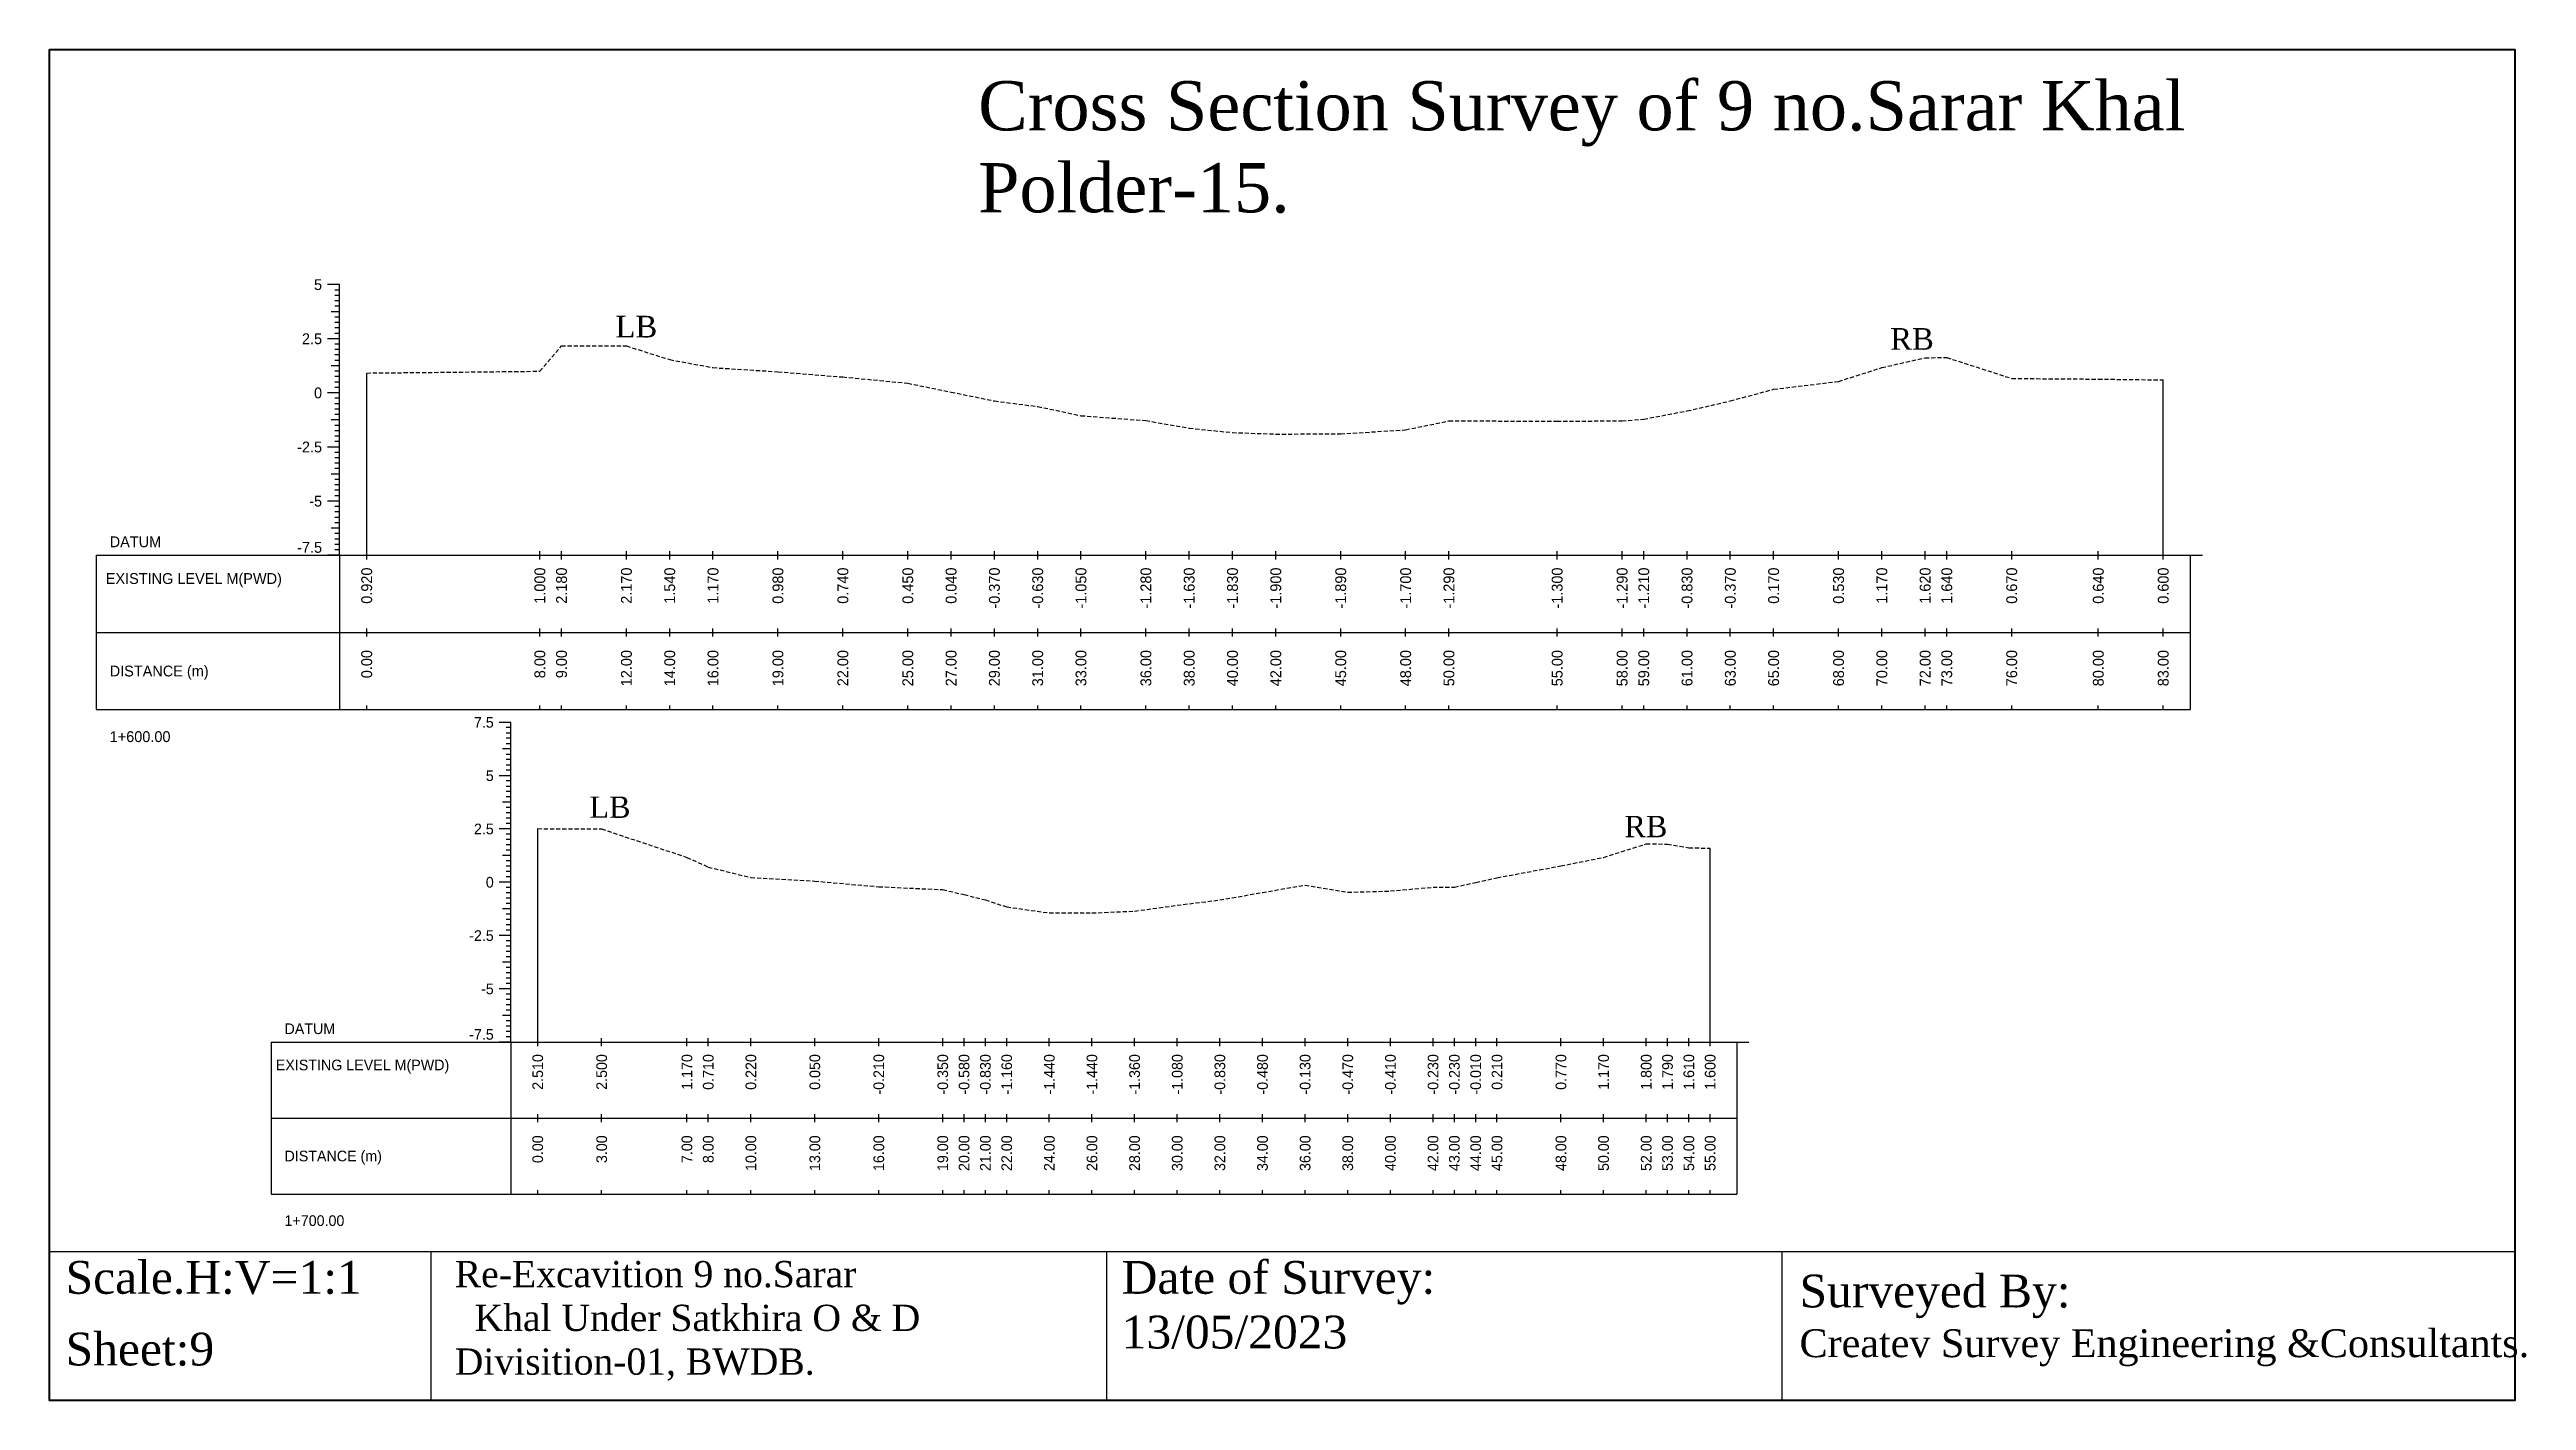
# Model space of a CAD drawing. Header units: inches. Extents: x 2527 to 3799, y -2520 to -1051.
# Drawn here: x 2527.3 to 2678.4, y -2088.1 to -2005.7 of the extents above; entities that cross this region are included whole.
import ezdxf
from ezdxf.enums import TextEntityAlignment as Align

# ---------------------------------------------------------------- set-up
doc = ezdxf.new("R2010")
doc.units = ezdxf.units.IN
doc.header["$MEASUREMENT"] = 0
doc.linetypes.add('HIDDEN', pattern=[0.375, 0.25, -0.125])
doc.layers.add('CS_Drawing', color=7, linetype='Continuous')
doc.layers.add('GL', color=3, linetype='HIDDEN')
doc.styles.add('romans', font='romans.shx')

msp = doc.modelspace()

# ---------------------------------------------------------------- texts
at = {"attachment_point": 1, "style": 'romans'}
for s, insert, char_height, width in [('{\\fTimes New Roman|b0|i0|c0|p18;Cross Section Survey of 9 no.Sarar Khal Polder-15.}', (2583.97, -2007.64), 3, 75.7359), ('{\\fTimes New Roman|b0|i0|c0|p18;LB}', (2561.85, -2021.95), 1.32, 115.8593), ('{\\fTimes New Roman|b0|i0|c0|p18;RB}', (2639.59, -2022.7), 1.32, 115.8593), ('{\\fTimes New Roman|b0|i0|c0|p18;LB}', (2560.26, -2051.26), 1.3, 114.1038), ('{\\fTimes New Roman|b0|i0|c0|p18;RB}', (2623.38, -2052.44), 1.3, 114.1038), ('{\\fTimes New Roman|b0|i0|c0|p18;Scale.H:V=1:1}', (2528.32, -2079.58), 2, 22.2708), ('{\\fTimes New Roman|b0|i0|c0|p18;Re-Excavition 9 no.Sarar\\P  Khal Under Satkhira O & D    Divisition-01, BWDB.}', (2552.05, -2079.58), 1.6, 38.8405), ('{\\fTimes New Roman|b0|i0|c0|p18;Date of Survey: 13/05/2023}', (2592.72, -2079.58), 2, 22.2708), ('{\\fTimes New Roman|b0|i0|c0|p18;Surveyed By:                                     \\H0.85x;Createv Survey Engineering &Consultants.}', (2634.06, -2080.41), 2, 45.2193), ('{\\fTimes New Roman|b0|i0|c0|p18;Sheet:9}', (2528.32, -2083.95), 2, 38.8405)]:
    msp.add_mtext(s, dxfattribs=dict(at, insert=insert, char_height=char_height, width=width))
at = {"layer": 'CS_Drawing'}
for s, height, p in [('5', 0.66, (2543.96, -2020.05)), ('2.5', 0.66, (2543.96, -2023.35)), ('0', 0.66, (2543.96, -2026.65)), ('-2.5', 0.66, (2543.96, -2029.95)), ('-5', 0.66, (2543.96, -2033.25)), ('7.5', 0.65, (2554.43, -2046.74)), ('5', 0.65, (2554.43, -2049.99)), ('2.5', 0.65, (2554.43, -2053.24)), ('0', 0.65, (2554.43, -2056.49)), ('-2.5', 0.65, (2554.43, -2059.74)), ('-5', 0.65, (2554.43, -2062.99))]:
    msp.add_text(s, height=height, dxfattribs=at).set_placement(p, align=Align.MIDDLE_RIGHT)
for s, height, p in [('DATUM', 0.66, (2531.01, -2035.73)), ('EXISTING LEVEL M(PWD)', 0.66, (2530.77, -2037.97)), ('DISTANCE (m)', 0.66, (2531.01, -2043.61)), ('1+600.00', 0.66, (2531.01, -2047.61)), ('DATUM', 0.65, (2541.67, -2065.42)), ('EXISTING LEVEL M(PWD)', 0.65, (2541.14, -2067.63)), ('DISTANCE (m)', 0.65, (2541.67, -2073.18)), ('1+700.00', 0.65, (2541.67, -2077.12))]:
    msp.add_text(s, height=height, dxfattribs=at).set_placement(p, align=Align.MIDDLE_LEFT)
for height, p in [(0.66, (2543.96, -2036.4)), (0.65, (2554.43, -2066.09))]:
    msp.add_text('-7.5', height=height, dxfattribs=at).set_placement(p, align=Align.RIGHT)
for s, height, p in [('0.920', 0.66, (2546.68, -2037.3)), ('1.000', 0.66, (2557.24, -2037.3)), ('2.180', 0.66, (2558.56, -2037.3)), ('2.170', 0.66, (2562.52, -2037.3)), ('1.540', 0.66, (2565.16, -2037.3)), ('1.170', 0.66, (2567.8, -2037.3)), ('0.980', 0.66, (2571.76, -2037.3)), ('0.740', 0.66, (2575.72, -2037.3)), ('0.450', 0.66, (2579.68, -2037.3)), ('0.040', 0.66, (2582.32, -2037.3)), ('-0.370', 0.66, (2584.96, -2037.3)), ('-0.630', 0.66, (2587.6, -2037.3)), ('-1.050', 0.66, (2590.24, -2037.3)), ('-1.280', 0.66, (2594.2, -2037.3)), ('-1.630', 0.66, (2596.84, -2037.3)), ('-1.830', 0.66, (2599.48, -2037.3)), ('-1.900', 0.66, (2602.12, -2037.3)), ('-1.890', 0.66, (2606.08, -2037.3)), ('-1.700', 0.66, (2610.04, -2037.3)), ('-1.290', 0.66, (2612.68, -2037.3)), ('-1.300', 0.66, (2619.28, -2037.3)), ('-1.290', 0.66, (2623.24, -2037.3)), ('-1.210', 0.66, (2624.56, -2037.3)), ('-0.830', 0.66, (2627.2, -2037.3)), ('-0.370', 0.66, (2629.84, -2037.3)), ('0.170', 0.66, (2632.48, -2037.3)), ('0.530', 0.66, (2636.44, -2037.3)), ('1.170', 0.66, (2639.08, -2037.3)), ('1.620', 0.66, (2641.72, -2037.3)), ('1.640', 0.66, (2643.04, -2037.3)), ('0.670', 0.66, (2647, -2037.3)), ('0.640', 0.66, (2652.28, -2037.3)), ('0.600', 0.66, (2656.24, -2037.3)), ('0.00', 0.66, (2546.68, -2042.33)), ('8.00', 0.66, (2557.24, -2042.33)), ('9.00', 0.66, (2558.56, -2042.33)), ('12.00', 0.66, (2562.52, -2042.33)), ('14.00', 0.66, (2565.16, -2042.33)), ('16.00', 0.66, (2567.8, -2042.33)), ('19.00', 0.66, (2571.76, -2042.33)), ('22.00', 0.66, (2575.72, -2042.33)), ('25.00', 0.66, (2579.68, -2042.33)), ('27.00', 0.66, (2582.32, -2042.33)), ('29.00', 0.66, (2584.96, -2042.33)), ('31.00', 0.66, (2587.6, -2042.33)), ('33.00', 0.66, (2590.24, -2042.33)), ('36.00', 0.66, (2594.2, -2042.33)), ('38.00', 0.66, (2596.84, -2042.33)), ('40.00', 0.66, (2599.48, -2042.33)), ('42.00', 0.66, (2602.12, -2042.33)), ('45.00', 0.66, (2606.08, -2042.33)), ('48.00', 0.66, (2610.04, -2042.33)), ('50.00', 0.66, (2612.68, -2042.33)), ('55.00', 0.66, (2619.28, -2042.33)), ('58.00', 0.66, (2623.24, -2042.33)), ('59.00', 0.66, (2624.56, -2042.33)), ('61.00', 0.66, (2627.2, -2042.33)), ('63.00', 0.66, (2629.84, -2042.33)), ('65.00', 0.66, (2632.48, -2042.33)), ('68.00', 0.66, (2636.44, -2042.33)), ('70.00', 0.66, (2639.08, -2042.33)), ('72.00', 0.66, (2641.72, -2042.33)), ('73.00', 0.66, (2643.04, -2042.33)), ('76.00', 0.66, (2647, -2042.33)), ('80.00', 0.66, (2652.28, -2042.33)), ('83.00', 0.66, (2656.24, -2042.33)), ('2.510', 0.65, (2557.11, -2066.97)), ('2.500', 0.65, (2561.01, -2066.97)), ('1.170', 0.65, (2566.21, -2066.97)), ('0.710', 0.65, (2567.51, -2066.97)), ('0.220', 0.65, (2570.11, -2066.97)), ('0.050', 0.65, (2574.01, -2066.97)), ('-0.210', 0.65, (2577.91, -2066.97)), ('-0.350', 0.65, (2581.81, -2066.97)), ('-0.580', 0.65, (2583.11, -2066.97)), ('-0.830', 0.65, (2584.41, -2066.97)), ('-1.160', 0.65, (2585.71, -2066.97)), ('-1.440', 0.65, (2588.31, -2066.97)), ('-1.440', 0.65, (2590.91, -2066.97)), ('-1.360', 0.65, (2593.51, -2066.97)), ('-1.080', 0.65, (2596.11, -2066.97)), ('-0.830', 0.65, (2598.71, -2066.97)), ('-0.480', 0.65, (2601.31, -2066.97)), ('-0.130', 0.65, (2603.91, -2066.97)), ('-0.470', 0.65, (2606.51, -2066.97)), ('-0.410', 0.65, (2609.11, -2066.97)), ('-0.230', 0.65, (2611.71, -2066.97)), ('-0.230', 0.65, (2613.01, -2066.97)), ('-0.010', 0.65, (2614.31, -2066.97)), ('0.210', 0.65, (2615.61, -2066.97)), ('0.770', 0.65, (2619.51, -2066.97)), ('1.170', 0.65, (2622.11, -2066.97)), ('1.800', 0.65, (2624.71, -2066.97)), ('1.790', 0.65, (2626.01, -2066.97)), ('1.610', 0.65, (2627.31, -2066.97)), ('1.600', 0.65, (2628.61, -2066.97)), ('0.00', 0.65, (2557.11, -2071.92)), ('3.00', 0.65, (2561.01, -2071.92)), ('7.00', 0.65, (2566.21, -2071.92)), ('8.00', 0.65, (2567.51, -2071.92)), ('10.00', 0.65, (2570.11, -2071.92)), ('13.00', 0.65, (2574.01, -2071.92)), ('16.00', 0.65, (2577.91, -2071.92)), ('19.00', 0.65, (2581.81, -2071.92)), ('20.00', 0.65, (2583.11, -2071.92)), ('21.00', 0.65, (2584.41, -2071.92)), ('22.00', 0.65, (2585.71, -2071.92)), ('24.00', 0.65, (2588.31, -2071.92)), ('26.00', 0.65, (2590.91, -2071.92)), ('28.00', 0.65, (2593.51, -2071.92)), ('30.00', 0.65, (2596.11, -2071.92)), ('32.00', 0.65, (2598.71, -2071.92)), ('34.00', 0.65, (2601.31, -2071.92)), ('36.00', 0.65, (2603.91, -2071.92)), ('38.00', 0.65, (2606.51, -2071.92)), ('40.00', 0.65, (2609.11, -2071.92)), ('42.00', 0.65, (2611.71, -2071.92)), ('43.00', 0.65, (2613.01, -2071.92)), ('44.00', 0.65, (2614.31, -2071.92)), ('45.00', 0.65, (2615.61, -2071.92)), ('48.00', 0.65, (2619.51, -2071.92)), ('50.00', 0.65, (2622.11, -2071.92)), ('52.00', 0.65, (2624.71, -2071.92)), ('53.00', 0.65, (2626.01, -2071.92)), ('54.00', 0.65, (2627.31, -2071.92)), ('55.00', 0.65, (2628.61, -2071.92))]:
    msp.add_text(s, height=height, rotation=90, dxfattribs=at).set_placement(p, align=Align.MIDDLE_RIGHT)

# ---------------------------------------------------------------- linework, layer by layer
at = {"color": 4, "lineweight": 40}
msp.add_lwpolyline([(2527.34, -2005.72), (2677.68, -2005.72), (2677.68, -2088.08), (2527.34, -2088.08)], close=True, dxfattribs=at)
for points in [[(2677.68, -2005.72), (2677.68, -2088.08)], [(2527.34, -2079.01), (2677.68, -2079.01)], [(2527.34, -2079.01), (2527.34, -2088.08)], [(2550.59, -2079.01), (2550.59, -2088.08)], [(2591.79, -2079.01), (2591.79, -2088.08)], [(2632.99, -2079.01), (2632.99, -2088.08)]]:
    msp.add_lwpolyline(points)
at = {"layer": 'CS_Drawing'}
for p, q in [((2545.03, -2020.05), (2544.29, -2020.05)), ((2545.03, -2020.05), (2544.51, -2020.05)), ((2545.03, -2020.05), (2544.74, -2020.05)), ((2545.03, -2020.38), (2544.74, -2020.38)), ((2545.03, -2020.71), (2544.74, -2020.71)), ((2545.03, -2021.04), (2544.74, -2021.04)), ((2545.03, -2036.55), (2545.03, -2020.05)), ((2545.03, -2021.7), (2544.51, -2021.7)), ((2545.03, -2021.37), (2544.74, -2021.37)), ((2545.03, -2021.7), (2544.74, -2021.7)), ((2545.03, -2022.03), (2544.74, -2022.03)), ((2545.03, -2022.36), (2544.74, -2022.36)), ((2545.03, -2023.35), (2544.29, -2023.35)), ((2545.03, -2023.35), (2544.51, -2023.35)), ((2545.03, -2022.69), (2544.74, -2022.69)), ((2545.03, -2023.02), (2544.74, -2023.02)), ((2545.03, -2023.35), (2544.74, -2023.35)), ((2545.03, -2023.68), (2544.74, -2023.68)), ((2545.03, -2024.01), (2544.74, -2024.01)), ((2545.03, -2025), (2544.51, -2025)), ((2545.03, -2024.34), (2544.74, -2024.34)), ((2545.03, -2024.67), (2544.74, -2024.67)), ((2545.03, -2025), (2544.74, -2025)), ((2545.03, -2025.33), (2544.74, -2025.33)), ((2546.68, -2036.55), (2546.68, -2025.44)), ((2545.03, -2026.65), (2544.29, -2026.65)), ((2545.03, -2026.65), (2544.51, -2026.65)), ((2545.03, -2025.66), (2544.74, -2025.66)), ((2545.03, -2025.99), (2544.74, -2025.99)), ((2545.03, -2026.32), (2544.74, -2026.32)), ((2545.03, -2026.65), (2544.74, -2026.65)), ((2545.03, -2026.98), (2544.74, -2026.98)), ((2656.24, -2036.55), (2656.24, -2025.86)), ((2545.03, -2028.3), (2544.51, -2028.3)), ((2545.03, -2027.31), (2544.74, -2027.31)), ((2545.03, -2027.64), (2544.74, -2027.64)), ((2545.03, -2027.97), (2544.74, -2027.97)), ((2545.03, -2028.3), (2544.74, -2028.3)), ((2545.03, -2029.95), (2544.29, -2029.95)), ((2545.03, -2029.95), (2544.51, -2029.95)), ((2545.03, -2028.63), (2544.74, -2028.63)), ((2545.03, -2028.96), (2544.74, -2028.96)), ((2545.03, -2029.29), (2544.74, -2029.29)), ((2545.03, -2029.62), (2544.74, -2029.62)), ((2545.03, -2029.95), (2544.74, -2029.95)), ((2545.03, -2031.6), (2544.51, -2031.6)), ((2545.03, -2030.28), (2544.74, -2030.28)), ((2545.03, -2030.61), (2544.74, -2030.61)), ((2545.03, -2030.94), (2544.74, -2030.94)), ((2545.03, -2031.27), (2544.74, -2031.27)), ((2545.03, -2031.6), (2544.74, -2031.6)), ((2545.03, -2031.93), (2544.74, -2031.93)), ((2545.03, -2032.26), (2544.74, -2032.26)), ((2545.03, -2032.59), (2544.74, -2032.59)), ((2545.03, -2032.92), (2544.74, -2032.92)), ((2545.03, -2033.25), (2544.29, -2033.25)), ((2545.03, -2033.25), (2544.51, -2033.25)), ((2545.03, -2033.25), (2544.74, -2033.25)), ((2545.03, -2033.58), (2544.74, -2033.58)), ((2545.03, -2033.91), (2544.74, -2033.91)), ((2545.03, -2034.24), (2544.74, -2034.24)), ((2545.03, -2034.57), (2544.74, -2034.57)), ((2545.03, -2034.9), (2544.51, -2034.9)), ((2545.03, -2034.9), (2544.74, -2034.9)), ((2545.03, -2035.23), (2544.74, -2035.23)), ((2545.03, -2035.56), (2544.74, -2035.56)), ((2545.03, -2035.89), (2544.74, -2035.89)), ((2530.18, -2036.55), (2545.03, -2036.55)), ((2530.18, -2036.55), (2530.18, -2045.96)), ((2545.03, -2036.55), (2544.29, -2036.55)), ((2545.03, -2036.55), (2544.51, -2036.55)), ((2545.03, -2036.22), (2544.74, -2036.22)), ((2545.03, -2036.55), (2544.74, -2036.55)), ((2545.03, -2036.55), (2657.89, -2036.55)), ((2545.03, -2036.55), (2545.03, -2045.96)), ((2546.68, -2036.8), (2546.68, -2036.31)), ((2557.24, -2036.8), (2557.24, -2036.31)), ((2558.56, -2036.8), (2558.56, -2036.31)), ((2562.52, -2036.8), (2562.52, -2036.31)), ((2565.16, -2036.8), (2565.16, -2036.31)), ((2567.8, -2036.8), (2567.8, -2036.31)), ((2571.76, -2036.8), (2571.76, -2036.31)), ((2575.72, -2036.8), (2575.72, -2036.31)), ((2579.68, -2036.8), (2579.68, -2036.31)), ((2582.32, -2036.8), (2582.32, -2036.31)), ((2584.96, -2036.8), (2584.96, -2036.31)), ((2587.6, -2036.8), (2587.6, -2036.31)), ((2590.24, -2036.8), (2590.24, -2036.31)), ((2594.2, -2036.8), (2594.2, -2036.31)), ((2596.84, -2036.8), (2596.84, -2036.31)), ((2599.48, -2036.8), (2599.48, -2036.31)), ((2602.12, -2036.8), (2602.12, -2036.31)), ((2606.08, -2036.8), (2606.08, -2036.31)), ((2610.04, -2036.8), (2610.04, -2036.31)), ((2612.68, -2036.8), (2612.68, -2036.31)), ((2619.28, -2036.8), (2619.28, -2036.31)), ((2623.24, -2036.8), (2623.24, -2036.31)), ((2624.56, -2036.8), (2624.56, -2036.31)), ((2627.2, -2036.8), (2627.2, -2036.31)), ((2629.84, -2036.8), (2629.84, -2036.31)), ((2632.48, -2036.8), (2632.48, -2036.31)), ((2636.44, -2036.8), (2636.44, -2036.31)), ((2639.08, -2036.8), (2639.08, -2036.31)), ((2641.72, -2036.8), (2641.72, -2036.31)), ((2643.04, -2036.8), (2643.04, -2036.31)), ((2647, -2036.8), (2647, -2036.31)), ((2652.28, -2036.8), (2652.28, -2036.31)), ((2656.24, -2036.8), (2656.24, -2036.31)), ((2657.89, -2036.55), (2658.64, -2036.55)), ((2657.89, -2036.55), (2658.41, -2036.55)), ((2657.89, -2036.55), (2658.19, -2036.55)), ((2657.89, -2036.55), (2657.89, -2045.96)), ((2530.18, -2041.26), (2545.03, -2041.26)), ((2545.03, -2041.26), (2657.89, -2041.26)), ((2545.03, -2041.26), (2657.89, -2041.26)), ((2546.68, -2041.5), (2546.68, -2041.01)), ((2557.24, -2041.5), (2557.24, -2041.01)), ((2558.56, -2041.5), (2558.56, -2041.01)), ((2562.52, -2041.5), (2562.52, -2041.01)), ((2565.16, -2041.5), (2565.16, -2041.01)), ((2567.8, -2041.5), (2567.8, -2041.01)), ((2571.76, -2041.5), (2571.76, -2041.01)), ((2575.72, -2041.5), (2575.72, -2041.01)), ((2579.68, -2041.5), (2579.68, -2041.01)), ((2582.32, -2041.5), (2582.32, -2041.01)), ((2584.96, -2041.5), (2584.96, -2041.01)), ((2587.6, -2041.5), (2587.6, -2041.01)), ((2590.24, -2041.5), (2590.24, -2041.01)), ((2594.2, -2041.5), (2594.2, -2041.01)), ((2596.84, -2041.5), (2596.84, -2041.01)), ((2599.48, -2041.5), (2599.48, -2041.01)), ((2602.12, -2041.5), (2602.12, -2041.01)), ((2606.08, -2041.5), (2606.08, -2041.01)), ((2610.04, -2041.5), (2610.04, -2041.01)), ((2612.68, -2041.5), (2612.68, -2041.01)), ((2619.28, -2041.5), (2619.28, -2041.01)), ((2623.24, -2041.5), (2623.24, -2041.01)), ((2624.56, -2041.5), (2624.56, -2041.01)), ((2627.2, -2041.5), (2627.2, -2041.01)), ((2629.84, -2041.5), (2629.84, -2041.01)), ((2632.48, -2041.5), (2632.48, -2041.01)), ((2636.44, -2041.5), (2636.44, -2041.01)), ((2639.08, -2041.5), (2639.08, -2041.01)), ((2641.72, -2041.5), (2641.72, -2041.01)), ((2643.04, -2041.5), (2643.04, -2041.01)), ((2647, -2041.5), (2647, -2041.01)), ((2652.28, -2041.5), (2652.28, -2041.01)), ((2656.24, -2041.5), (2656.24, -2041.01)), ((2530.18, -2045.96), (2545.03, -2045.96)), ((2545.03, -2045.96), (2657.89, -2045.96)), ((2546.68, -2045.96), (2546.68, -2045.71)), ((2555.48, -2046.74), (2554.75, -2046.74)), ((2555.48, -2046.74), (2554.97, -2046.74)), ((2555.48, -2046.74), (2555.19, -2046.74)), ((2555.48, -2066.24), (2555.48, -2046.74)), ((2557.24, -2045.96), (2557.24, -2045.71)), ((2558.56, -2045.96), (2558.56, -2045.71)), ((2562.52, -2045.96), (2562.52, -2045.71)), ((2565.16, -2045.96), (2565.16, -2045.71)), ((2567.8, -2045.96), (2567.8, -2045.71)), ((2571.76, -2045.96), (2571.76, -2045.71)), ((2575.72, -2045.96), (2575.72, -2045.71)), ((2579.68, -2045.96), (2579.68, -2045.71)), ((2582.32, -2045.96), (2582.32, -2045.71)), ((2584.96, -2045.96), (2584.96, -2045.71)), ((2587.6, -2045.96), (2587.6, -2045.71)), ((2590.24, -2045.96), (2590.24, -2045.71)), ((2594.2, -2045.96), (2594.2, -2045.71)), ((2596.84, -2045.96), (2596.84, -2045.71)), ((2599.48, -2045.96), (2599.48, -2045.71)), ((2602.12, -2045.96), (2602.12, -2045.71)), ((2606.08, -2045.96), (2606.08, -2045.71)), ((2610.04, -2045.96), (2610.04, -2045.71)), ((2612.68, -2045.96), (2612.68, -2045.71)), ((2619.28, -2045.96), (2619.28, -2045.71)), ((2623.24, -2045.96), (2623.24, -2045.71)), ((2624.56, -2045.96), (2624.56, -2045.71)), ((2627.2, -2045.96), (2627.2, -2045.71)), ((2629.84, -2045.96), (2629.84, -2045.71)), ((2632.48, -2045.96), (2632.48, -2045.71)), ((2636.44, -2045.96), (2636.44, -2045.71)), ((2639.08, -2045.96), (2639.08, -2045.71)), ((2641.72, -2045.96), (2641.72, -2045.71)), ((2643.04, -2045.96), (2643.04, -2045.71)), ((2647, -2045.96), (2647, -2045.71)), ((2652.28, -2045.96), (2652.28, -2045.71)), ((2656.24, -2045.96), (2656.24, -2045.71)), ((2555.48, -2047.06), (2555.19, -2047.06)), ((2555.48, -2047.39), (2555.19, -2047.39)), ((2555.48, -2047.71), (2555.19, -2047.71)), ((2555.48, -2048.04), (2555.19, -2048.04)), ((2555.48, -2048.36), (2554.97, -2048.36)), ((2555.48, -2048.36), (2555.19, -2048.36)), ((2555.48, -2048.69), (2555.19, -2048.69)), ((2555.48, -2049.01), (2555.19, -2049.01)), ((2555.48, -2049.34), (2555.19, -2049.34)), ((2555.48, -2049.66), (2555.19, -2049.66)), ((2555.48, -2049.99), (2554.75, -2049.99)), ((2555.48, -2049.99), (2554.97, -2049.99)), ((2555.48, -2049.99), (2555.19, -2049.99)), ((2555.48, -2050.31), (2555.19, -2050.31)), ((2555.48, -2050.64), (2555.19, -2050.64)), ((2555.48, -2050.96), (2555.19, -2050.96)), ((2555.48, -2051.61), (2554.97, -2051.61)), ((2555.48, -2051.29), (2555.19, -2051.29)), ((2555.48, -2051.61), (2555.19, -2051.61)), ((2555.48, -2051.94), (2555.19, -2051.94)), ((2555.48, -2052.26), (2555.19, -2052.26)), ((2555.48, -2052.59), (2555.19, -2052.59)), ((2555.48, -2053.24), (2554.75, -2053.24)), ((2555.48, -2053.24), (2554.97, -2053.24)), ((2555.48, -2052.91), (2555.19, -2052.91)), ((2555.48, -2053.24), (2555.19, -2053.24)), ((2555.48, -2053.56), (2555.19, -2053.56)), ((2555.48, -2053.89), (2555.19, -2053.89)), ((2555.48, -2054.21), (2555.19, -2054.21)), ((2557.11, -2066.24), (2557.11, -2053.22)), ((2555.48, -2054.86), (2554.97, -2054.86)), ((2555.48, -2054.54), (2555.19, -2054.54)), ((2555.48, -2054.86), (2555.19, -2054.86)), ((2555.48, -2055.19), (2555.19, -2055.19)), ((2555.48, -2055.51), (2555.19, -2055.51)), ((2628.61, -2066.24), (2628.61, -2054.41)), ((2555.48, -2056.49), (2554.75, -2056.49)), ((2555.48, -2056.49), (2554.97, -2056.49)), ((2555.48, -2055.84), (2555.19, -2055.84)), ((2555.48, -2056.16), (2555.19, -2056.16)), ((2555.48, -2056.49), (2555.19, -2056.49)), ((2555.48, -2056.81), (2555.19, -2056.81)), ((2555.48, -2057.14), (2555.19, -2057.14)), ((2555.48, -2058.11), (2554.97, -2058.11)), ((2555.48, -2057.46), (2555.19, -2057.46)), ((2555.48, -2057.79), (2555.19, -2057.79)), ((2555.48, -2058.11), (2555.19, -2058.11)), ((2555.48, -2058.44), (2555.19, -2058.44)), ((2555.48, -2058.76), (2555.19, -2058.76)), ((2555.48, -2059.74), (2554.75, -2059.74)), ((2555.48, -2059.74), (2554.97, -2059.74)), ((2555.48, -2059.09), (2555.19, -2059.09)), ((2555.48, -2059.41), (2555.19, -2059.41)), ((2555.48, -2059.74), (2555.19, -2059.74)), ((2555.48, -2060.06), (2555.19, -2060.06)), ((2555.48, -2061.36), (2554.97, -2061.36)), ((2555.48, -2060.39), (2555.19, -2060.39)), ((2555.48, -2060.71), (2555.19, -2060.71)), ((2555.48, -2061.04), (2555.19, -2061.04)), ((2555.48, -2061.36), (2555.19, -2061.36)), ((2555.48, -2061.69), (2555.19, -2061.69)), ((2555.48, -2062.99), (2554.75, -2062.99)), ((2555.48, -2062.99), (2554.97, -2062.99)), ((2555.48, -2062.01), (2555.19, -2062.01)), ((2555.48, -2062.34), (2555.19, -2062.34)), ((2555.48, -2062.66), (2555.19, -2062.66)), ((2555.48, -2062.99), (2555.19, -2062.99)), ((2555.48, -2063.31), (2555.19, -2063.31)), ((2555.48, -2064.61), (2554.97, -2064.61)), ((2555.48, -2063.64), (2555.19, -2063.64)), ((2555.48, -2063.96), (2555.19, -2063.96)), ((2555.48, -2064.29), (2555.19, -2064.29)), ((2555.48, -2064.61), (2555.19, -2064.61)), ((2540.86, -2066.24), (2555.48, -2066.24)), ((2540.86, -2066.24), (2540.86, -2075.5)), ((2555.48, -2066.24), (2554.75, -2066.24)), ((2555.48, -2066.24), (2554.97, -2066.24)), ((2555.48, -2064.94), (2555.19, -2064.94)), ((2555.48, -2065.26), (2555.19, -2065.26)), ((2555.48, -2065.59), (2555.19, -2065.59)), ((2555.48, -2065.91), (2555.19, -2065.91)), ((2555.48, -2066.24), (2555.19, -2066.24)), ((2555.48, -2066.24), (2630.23, -2066.24)), ((2555.48, -2066.24), (2555.48, -2075.5)), ((2557.11, -2066.48), (2557.11, -2065.99)), ((2561.01, -2066.48), (2561.01, -2065.99)), ((2566.21, -2066.48), (2566.21, -2065.99)), ((2567.51, -2066.48), (2567.51, -2065.99)), ((2570.11, -2066.48), (2570.11, -2065.99)), ((2574.01, -2066.48), (2574.01, -2065.99)), ((2577.91, -2066.48), (2577.91, -2065.99)), ((2581.81, -2066.48), (2581.81, -2065.99)), ((2583.11, -2066.48), (2583.11, -2065.99)), ((2584.41, -2066.48), (2584.41, -2065.99)), ((2585.71, -2066.48), (2585.71, -2065.99)), ((2588.31, -2066.48), (2588.31, -2065.99)), ((2590.91, -2066.48), (2590.91, -2065.99)), ((2593.51, -2066.48), (2593.51, -2065.99)), ((2596.11, -2066.48), (2596.11, -2065.99)), ((2598.71, -2066.48), (2598.71, -2065.99)), ((2601.31, -2066.48), (2601.31, -2065.99)), ((2603.91, -2066.48), (2603.91, -2065.99)), ((2606.51, -2066.48), (2606.51, -2065.99)), ((2609.11, -2066.48), (2609.11, -2065.99)), ((2611.71, -2066.48), (2611.71, -2065.99)), ((2613.01, -2066.48), (2613.01, -2065.99)), ((2614.31, -2066.48), (2614.31, -2065.99)), ((2615.61, -2066.48), (2615.61, -2065.99)), ((2619.51, -2066.48), (2619.51, -2065.99)), ((2622.11, -2066.48), (2622.11, -2065.99)), ((2624.71, -2066.48), (2624.71, -2065.99)), ((2626.01, -2066.48), (2626.01, -2065.99)), ((2627.31, -2066.48), (2627.31, -2065.99)), ((2628.61, -2066.48), (2628.61, -2065.99)), ((2630.23, -2066.24), (2630.96, -2066.24)), ((2630.23, -2066.24), (2630.74, -2066.24)), ((2630.23, -2066.24), (2630.52, -2066.24)), ((2630.23, -2066.24), (2630.23, -2075.5)), ((2540.86, -2070.87), (2555.48, -2070.87)), ((2555.48, -2070.87), (2630.23, -2070.87)), ((2555.48, -2070.87), (2630.23, -2070.87)), ((2557.11, -2071.11), (2557.11, -2070.62)), ((2561.01, -2071.11), (2561.01, -2070.62)), ((2566.21, -2071.11), (2566.21, -2070.62)), ((2567.51, -2071.11), (2567.51, -2070.62)), ((2570.11, -2071.11), (2570.11, -2070.62)), ((2574.01, -2071.11), (2574.01, -2070.62)), ((2577.91, -2071.11), (2577.91, -2070.62)), ((2581.81, -2071.11), (2581.81, -2070.62)), ((2583.11, -2071.11), (2583.11, -2070.62)), ((2584.41, -2071.11), (2584.41, -2070.62)), ((2585.71, -2071.11), (2585.71, -2070.62)), ((2588.31, -2071.11), (2588.31, -2070.62)), ((2590.91, -2071.11), (2590.91, -2070.62)), ((2593.51, -2071.11), (2593.51, -2070.62)), ((2596.11, -2071.11), (2596.11, -2070.62)), ((2598.71, -2071.11), (2598.71, -2070.62)), ((2601.31, -2071.11), (2601.31, -2070.62)), ((2603.91, -2071.11), (2603.91, -2070.62)), ((2606.51, -2071.11), (2606.51, -2070.62)), ((2609.11, -2071.11), (2609.11, -2070.62)), ((2611.71, -2071.11), (2611.71, -2070.62)), ((2613.01, -2071.11), (2613.01, -2070.62)), ((2614.31, -2071.11), (2614.31, -2070.62)), ((2615.61, -2071.11), (2615.61, -2070.62)), ((2619.51, -2071.11), (2619.51, -2070.62)), ((2622.11, -2071.11), (2622.11, -2070.62)), ((2624.71, -2071.11), (2624.71, -2070.62)), ((2626.01, -2071.11), (2626.01, -2070.62)), ((2627.31, -2071.11), (2627.31, -2070.62)), ((2628.61, -2071.11), (2628.61, -2070.62)), ((2557.11, -2075.5), (2557.11, -2075.26)), ((2561.01, -2075.5), (2561.01, -2075.26)), ((2566.21, -2075.5), (2566.21, -2075.26)), ((2567.51, -2075.5), (2567.51, -2075.26)), ((2570.11, -2075.5), (2570.11, -2075.26)), ((2574.01, -2075.5), (2574.01, -2075.26)), ((2577.91, -2075.5), (2577.91, -2075.26)), ((2581.81, -2075.5), (2581.81, -2075.26)), ((2583.11, -2075.5), (2583.11, -2075.26)), ((2584.41, -2075.5), (2584.41, -2075.26)), ((2585.71, -2075.5), (2585.71, -2075.26)), ((2588.31, -2075.5), (2588.31, -2075.26)), ((2590.91, -2075.5), (2590.91, -2075.26)), ((2593.51, -2075.5), (2593.51, -2075.26)), ((2596.11, -2075.5), (2596.11, -2075.26)), ((2598.71, -2075.5), (2598.71, -2075.26)), ((2601.31, -2075.5), (2601.31, -2075.26)), ((2603.91, -2075.5), (2603.91, -2075.26)), ((2606.51, -2075.5), (2606.51, -2075.26)), ((2609.11, -2075.5), (2609.11, -2075.26)), ((2611.71, -2075.5), (2611.71, -2075.26)), ((2613.01, -2075.5), (2613.01, -2075.26)), ((2614.31, -2075.5), (2614.31, -2075.26)), ((2615.61, -2075.5), (2615.61, -2075.26)), ((2619.51, -2075.5), (2619.51, -2075.26)), ((2622.11, -2075.5), (2622.11, -2075.26)), ((2624.71, -2075.5), (2624.71, -2075.26)), ((2626.01, -2075.5), (2626.01, -2075.26)), ((2627.31, -2075.5), (2627.31, -2075.26)), ((2628.61, -2075.5), (2628.61, -2075.26)), ((2540.86, -2075.5), (2555.48, -2075.5)), ((2555.48, -2075.5), (2630.23, -2075.5))]:
    msp.add_line(p, q, dxfattribs=at)
at = {"layer": 'GL'}
for points in [[(2546.68, -2025.44), (2557.24, -2025.33), (2558.56, -2023.78), (2562.52, -2023.79), (2565.16, -2024.62), (2567.8, -2025.11), (2571.76, -2025.36), (2575.72, -2025.68), (2579.68, -2026.06), (2582.32, -2026.6), (2584.96, -2027.14), (2587.6, -2027.48), (2590.24, -2028.04), (2594.2, -2028.34), (2596.84, -2028.8), (2599.48, -2029.07), (2602.12, -2029.16), (2606.08, -2029.15), (2610.04, -2028.9), (2612.68, -2028.36), (2619.28, -2028.37), (2623.24, -2028.36), (2624.56, -2028.25), (2627.2, -2027.75), (2629.84, -2027.14), (2632.48, -2026.43), (2636.44, -2025.95), (2639.08, -2025.11), (2641.72, -2024.51), (2643.04, -2024.49), (2647, -2025.77), (2652.28, -2025.81), (2656.24, -2025.86)], [(2557.11, -2053.22), (2561.01, -2053.24), (2566.21, -2054.97), (2567.51, -2055.56), (2570.11, -2056.2), (2574.01, -2056.42), (2577.91, -2056.76), (2581.81, -2056.94), (2583.11, -2057.24), (2584.41, -2057.57), (2585.71, -2057.99), (2588.31, -2058.36), (2590.91, -2058.36), (2593.51, -2058.25), (2596.11, -2057.89), (2598.71, -2057.57), (2601.31, -2057.11), (2603.91, -2056.66), (2606.51, -2057.1), (2609.11, -2057.02), (2611.71, -2056.79), (2613.01, -2056.79), (2614.31, -2056.5), (2615.61, -2056.21), (2619.51, -2055.49), (2622.11, -2054.97), (2624.71, -2054.15), (2626.01, -2054.16), (2627.31, -2054.39), (2628.61, -2054.41)]]:
    msp.add_lwpolyline(points, dxfattribs=at)

msp.set_redraw_order([(e.dxf.handle, doc.entitydb.next_handle()) for e in msp.query("TEXT MTEXT ATTDEF DIMENSION ARC_DIMENSION")])  # texts and dimensions are drawn at this point

doc.saveas('drawing.dxf')
